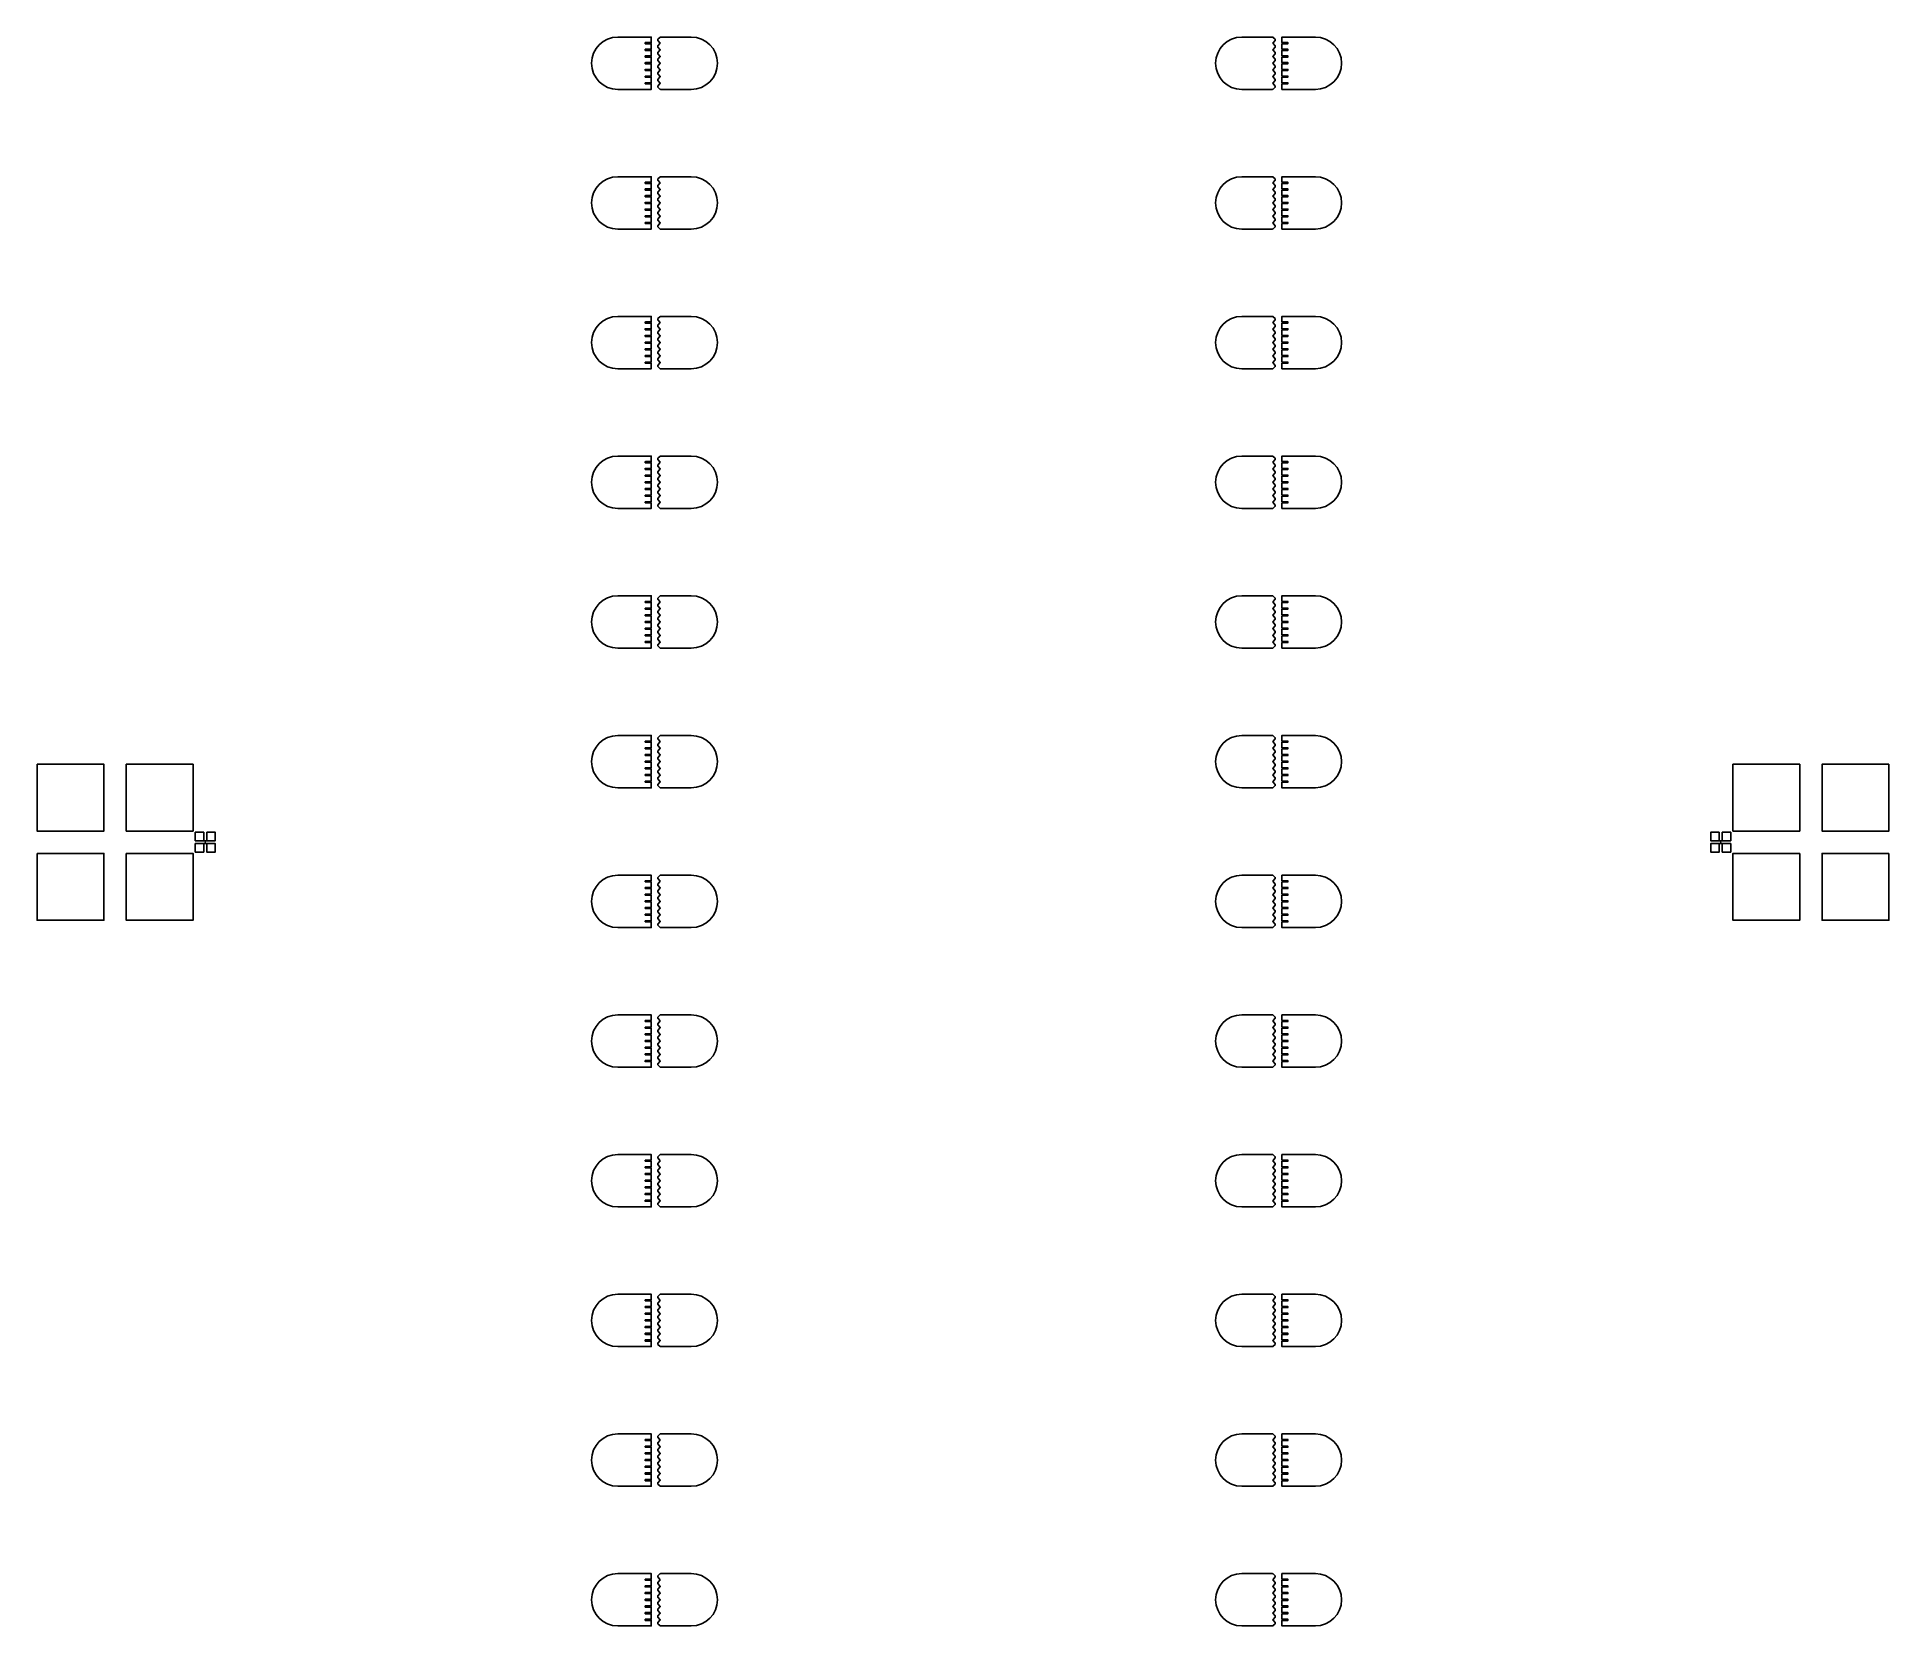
# Model space of a CAD drawing. Header units: millimetres. Extents: x -41.5 to 41.5, y -35.2 to 36.1.
import ezdxf

# ---------------------------------------------------------------- set-up
doc = ezdxf.new("R2010")
doc.units = ezdxf.units.MM

msp = doc.modelspace()

# ---------------------------------------------------------------- linework, layer by layer
for points in [[(-14.253, 35.833), (-14.113, 35.833), (-13.99, 35.833), (-13.99, 35.733), (-13.99, 35.683), (-13.99, 35.583), (-14.113, 35.583), (-14.253, 35.583, 0.414214), (-14.263, 35.573), (-14.263, 35.543, 0.414214), (-14.253, 35.533), (-14.113, 35.533), (-13.99, 35.533), (-13.99, 35.433), (-13.99, 35.383), (-13.99, 35.283), (-14.113, 35.283), (-14.253, 35.283, 0.414214), (-14.263, 35.273), (-14.263, 35.243, 0.414214), (-14.253, 35.233), (-14.113, 35.233), (-13.99, 35.233), (-13.99, 35.133), (-13.99, 35.083), (-13.99, 34.983), (-14.113, 34.983), (-14.253, 34.983, 0.414214), (-14.263, 34.973), (-14.263, 34.943, 0.414214), (-14.253, 34.933), (-14.113, 34.933), (-13.99, 34.933), (-13.99, 34.833), (-13.99, 34.783), (-13.99, 34.683), (-14.113, 34.683), (-14.253, 34.683, 0.414214), (-14.263, 34.673), (-14.263, 34.643, 0.414214), (-14.253, 34.633), (-14.113, 34.633), (-13.99, 34.633), (-13.99, 34.533), (-13.99, 34.483), (-13.99, 34.383), (-14.113, 34.383), (-14.253, 34.383, 0.414214), (-14.263, 34.373), (-14.263, 34.343, 0.414214), (-14.253, 34.333), (-14.113, 34.333), (-13.99, 34.333), (-13.99, 34.233), (-13.99, 34.183), (-13.99, 34.083), (-14.113, 34.083), (-14.253, 34.083, 0.414214), (-14.263, 34.073), (-14.263, 34.043, 0.414214), (-14.253, 34.033), (-14.113, 34.033), (-13.99, 34.033), (-13.99, 33.933), (-13.99, 33.883), (-13.99, 33.783), (-14.113, 33.783), (-14.253, 33.783), (-15.49, 33.783, -1), (-15.49, 36.133), (-14.253, 36.133), (-14.113, 36.133), (-13.99, 36.133), (-13.99, 36.033), (-13.99, 35.983), (-13.99, 35.883), (-14.113, 35.883), (-14.253, 35.883, 0.414214), (-14.263, 35.873), (-14.263, 35.843, 0.414214)], [(-13.586, 35.858), (-13.69, 35.733), (-13.69, 35.683), (-13.586, 35.558), (-13.69, 35.433), (-13.69, 35.383), (-13.586, 35.258), (-13.69, 35.133), (-13.69, 35.083), (-13.586, 34.958), (-13.69, 34.833), (-13.69, 34.783), (-13.586, 34.658), (-13.69, 34.533), (-13.69, 34.483), (-13.586, 34.358), (-13.69, 34.233), (-13.69, 34.183), (-13.586, 34.058), (-13.69, 33.933), (-13.69, 33.883), (-13.601, 33.797, 0.193635), (-13.566, 33.783), (-12.19, 33.783, 1), (-12.19, 36.133), (-13.566, 36.133, 0.193635), (-13.601, 36.119), (-13.69, 36.033), (-13.69, 35.983)], [(13.906, 35.858), (14.01, 35.733), (14.01, 35.683), (13.906, 35.558), (14.01, 35.433), (14.01, 35.383), (13.906, 35.258), (14.01, 35.133), (14.01, 35.083), (13.906, 34.958), (14.01, 34.833), (14.01, 34.783), (13.906, 34.658), (14.01, 34.533), (14.01, 34.483), (13.906, 34.358), (14.01, 34.233), (14.01, 34.183), (13.906, 34.058), (14.01, 33.933), (14.01, 33.883), (13.92, 33.797, -0.193635), (13.886, 33.783), (12.51, 33.783, -1), (12.51, 36.133), (13.886, 36.133, -0.193635), (13.92, 36.119), (14.01, 36.033), (14.01, 35.983)], [(14.572, 35.833), (14.432, 35.833), (14.31, 35.833), (14.31, 35.733), (14.31, 35.683), (14.31, 35.583), (14.432, 35.583), (14.572, 35.583, -0.414214), (14.582, 35.573), (14.582, 35.543, -0.414214), (14.572, 35.533), (14.432, 35.533), (14.31, 35.533), (14.31, 35.433), (14.31, 35.383), (14.31, 35.283), (14.432, 35.283), (14.572, 35.283, -0.414214), (14.582, 35.273), (14.582, 35.243, -0.414214), (14.572, 35.233), (14.432, 35.233), (14.31, 35.233), (14.31, 35.133), (14.31, 35.083), (14.31, 34.983), (14.432, 34.983), (14.572, 34.983, -0.414214), (14.582, 34.973), (14.582, 34.943, -0.414214), (14.572, 34.933), (14.432, 34.933), (14.31, 34.933), (14.31, 34.833), (14.31, 34.783), (14.31, 34.683), (14.432, 34.683), (14.572, 34.683, -0.414214), (14.582, 34.673), (14.582, 34.643, -0.414214), (14.572, 34.633), (14.432, 34.633), (14.31, 34.633), (14.31, 34.533), (14.31, 34.483), (14.31, 34.383), (14.432, 34.383), (14.572, 34.383, -0.414214), (14.582, 34.373), (14.582, 34.343, -0.414214), (14.572, 34.333), (14.432, 34.333), (14.31, 34.333), (14.31, 34.233), (14.31, 34.183), (14.31, 34.083), (14.432, 34.083), (14.572, 34.083, -0.414214), (14.582, 34.073), (14.582, 34.043, -0.414214), (14.572, 34.033), (14.432, 34.033), (14.31, 34.033), (14.31, 33.933), (14.31, 33.883), (14.31, 33.783), (14.432, 33.783), (14.572, 33.783), (15.81, 33.783, 1), (15.81, 36.133), (14.572, 36.133), (14.432, 36.133), (14.31, 36.133), (14.31, 36.033), (14.31, 35.983), (14.31, 35.883), (14.432, 35.883), (14.572, 35.883, -0.414214), (14.582, 35.873), (14.582, 35.843, -0.414214)], [(-14.253, 29.565), (-14.113, 29.565), (-13.99, 29.565), (-13.99, 29.465), (-13.99, 29.415), (-13.99, 29.315), (-14.113, 29.315), (-14.253, 29.315, 0.414214), (-14.263, 29.305), (-14.263, 29.275, 0.414214), (-14.253, 29.265), (-14.113, 29.265), (-13.99, 29.265), (-13.99, 29.165), (-13.99, 29.115), (-13.99, 29.015), (-14.113, 29.015), (-14.253, 29.015, 0.414214), (-14.263, 29.005), (-14.263, 28.975, 0.414214), (-14.253, 28.965), (-14.113, 28.965), (-13.99, 28.965), (-13.99, 28.865), (-13.99, 28.815), (-13.99, 28.715), (-14.113, 28.715), (-14.253, 28.715, 0.414214), (-14.263, 28.705), (-14.263, 28.675, 0.414214), (-14.253, 28.665), (-14.113, 28.665), (-13.99, 28.665), (-13.99, 28.565), (-13.99, 28.515), (-13.99, 28.415), (-14.113, 28.415), (-14.253, 28.415, 0.414214), (-14.263, 28.405), (-14.263, 28.375, 0.414214), (-14.253, 28.365), (-14.113, 28.365), (-13.99, 28.365), (-13.99, 28.265), (-13.99, 28.215), (-13.99, 28.115), (-14.113, 28.115), (-14.253, 28.115, 0.414214), (-14.263, 28.105), (-14.263, 28.075, 0.414214), (-14.253, 28.065), (-14.113, 28.065), (-13.99, 28.065), (-13.99, 27.965), (-13.99, 27.915), (-13.99, 27.815), (-14.113, 27.815), (-14.253, 27.815, 0.414214), (-14.263, 27.805), (-14.263, 27.775, 0.414214), (-14.253, 27.765), (-14.113, 27.765), (-13.99, 27.765), (-13.99, 27.665), (-13.99, 27.615), (-13.99, 27.515), (-14.113, 27.515), (-14.253, 27.515), (-15.49, 27.515, -1), (-15.49, 29.865), (-14.253, 29.865), (-14.113, 29.865), (-13.99, 29.865), (-13.99, 29.765), (-13.99, 29.715), (-13.99, 29.615), (-14.113, 29.615), (-14.253, 29.615, 0.414214), (-14.263, 29.605), (-14.263, 29.575, 0.414214)], [(-13.586, 29.589), (-13.69, 29.465), (-13.69, 29.415), (-13.586, 29.289), (-13.69, 29.165), (-13.69, 29.115), (-13.586, 28.989), (-13.69, 28.865), (-13.69, 28.815), (-13.586, 28.689), (-13.69, 28.565), (-13.69, 28.515), (-13.586, 28.389), (-13.69, 28.265), (-13.69, 28.215), (-13.586, 28.089), (-13.69, 27.965), (-13.69, 27.915), (-13.586, 27.789), (-13.69, 27.665), (-13.69, 27.615), (-13.601, 27.529, 0.193635), (-13.566, 27.515), (-12.19, 27.515, 1), (-12.19, 29.865), (-13.566, 29.865, 0.193635), (-13.601, 29.851), (-13.69, 29.765), (-13.69, 29.715)], [(13.906, 29.589), (14.01, 29.465), (14.01, 29.415), (13.906, 29.289), (14.01, 29.165), (14.01, 29.115), (13.906, 28.989), (14.01, 28.865), (14.01, 28.815), (13.906, 28.689), (14.01, 28.565), (14.01, 28.515), (13.906, 28.389), (14.01, 28.265), (14.01, 28.215), (13.906, 28.089), (14.01, 27.965), (14.01, 27.915), (13.906, 27.789), (14.01, 27.665), (14.01, 27.615), (13.92, 27.529, -0.193635), (13.886, 27.515), (12.51, 27.515, -1), (12.51, 29.865), (13.886, 29.865, -0.193635), (13.92, 29.851), (14.01, 29.765), (14.01, 29.715)], [(14.572, 29.565), (14.432, 29.565), (14.31, 29.565), (14.31, 29.465), (14.31, 29.415), (14.31, 29.315), (14.432, 29.315), (14.572, 29.315, -0.414214), (14.582, 29.305), (14.582, 29.275, -0.414214), (14.572, 29.265), (14.432, 29.265), (14.31, 29.265), (14.31, 29.165), (14.31, 29.115), (14.31, 29.015), (14.432, 29.015), (14.572, 29.015, -0.414214), (14.582, 29.005), (14.582, 28.975, -0.414214), (14.572, 28.965), (14.432, 28.965), (14.31, 28.965), (14.31, 28.865), (14.31, 28.815), (14.31, 28.715), (14.432, 28.715), (14.572, 28.715, -0.414214), (14.582, 28.705), (14.582, 28.675, -0.414214), (14.572, 28.665), (14.432, 28.665), (14.31, 28.665), (14.31, 28.565), (14.31, 28.515), (14.31, 28.415), (14.432, 28.415), (14.572, 28.415, -0.414214), (14.582, 28.405), (14.582, 28.375, -0.414214), (14.572, 28.365), (14.432, 28.365), (14.31, 28.365), (14.31, 28.265), (14.31, 28.215), (14.31, 28.115), (14.432, 28.115), (14.572, 28.115, -0.414214), (14.582, 28.105), (14.582, 28.075, -0.414214), (14.572, 28.065), (14.432, 28.065), (14.31, 28.065), (14.31, 27.965), (14.31, 27.915), (14.31, 27.815), (14.432, 27.815), (14.572, 27.815, -0.414214), (14.582, 27.805), (14.582, 27.775, -0.414214), (14.572, 27.765), (14.432, 27.765), (14.31, 27.765), (14.31, 27.665), (14.31, 27.615), (14.31, 27.515), (14.432, 27.515), (14.572, 27.515), (15.81, 27.515, 1), (15.81, 29.865), (14.572, 29.865), (14.432, 29.865), (14.31, 29.865), (14.31, 29.765), (14.31, 29.715), (14.31, 29.615), (14.432, 29.615), (14.572, 29.615, -0.414214), (14.582, 29.605), (14.582, 29.575, -0.414214)], [(-14.253, 23.296), (-14.113, 23.296), (-13.99, 23.296), (-13.99, 23.196), (-13.99, 23.146), (-13.99, 23.046), (-14.113, 23.046), (-14.253, 23.046, 0.414214), (-14.263, 23.036), (-14.263, 23.006, 0.414214), (-14.253, 22.996), (-14.113, 22.996), (-13.99, 22.996), (-13.99, 22.896), (-13.99, 22.846), (-13.99, 22.746), (-14.113, 22.746), (-14.253, 22.746, 0.414214), (-14.263, 22.736), (-14.263, 22.706, 0.414214), (-14.253, 22.696), (-14.113, 22.696), (-13.99, 22.696), (-13.99, 22.596), (-13.99, 22.546), (-13.99, 22.446), (-14.113, 22.446), (-14.253, 22.446, 0.414214), (-14.263, 22.436), (-14.263, 22.406, 0.414214), (-14.253, 22.396), (-14.113, 22.396), (-13.99, 22.396), (-13.99, 22.296), (-13.99, 22.246), (-13.99, 22.146), (-14.113, 22.146), (-14.253, 22.146, 0.414214), (-14.263, 22.136), (-14.263, 22.106, 0.414214), (-14.253, 22.096), (-14.113, 22.096), (-13.99, 22.096), (-13.99, 21.996), (-13.99, 21.946), (-13.99, 21.846), (-14.113, 21.846), (-14.253, 21.846, 0.414214), (-14.263, 21.836), (-14.263, 21.806, 0.414214), (-14.253, 21.796), (-14.113, 21.796), (-13.99, 21.796), (-13.99, 21.696), (-13.99, 21.646), (-13.99, 21.546), (-14.113, 21.546), (-14.253, 21.546, 0.414214), (-14.263, 21.536), (-14.263, 21.506, 0.414214), (-14.253, 21.496), (-14.113, 21.496), (-13.99, 21.496), (-13.99, 21.396), (-13.99, 21.346), (-13.99, 21.246), (-14.113, 21.246), (-14.253, 21.246), (-15.49, 21.246, -1), (-15.49, 23.596), (-14.253, 23.596), (-14.113, 23.596), (-13.99, 23.596), (-13.99, 23.496), (-13.99, 23.446), (-13.99, 23.346), (-14.113, 23.346), (-14.253, 23.346, 0.414214), (-14.263, 23.336), (-14.263, 23.306, 0.414214)], [(-13.586, 23.321), (-13.69, 23.196), (-13.69, 23.146), (-13.586, 23.021), (-13.69, 22.896), (-13.69, 22.846), (-13.586, 22.721), (-13.69, 22.596), (-13.69, 22.546), (-13.586, 22.421), (-13.69, 22.296), (-13.69, 22.246), (-13.586, 22.121), (-13.69, 21.996), (-13.69, 21.946), (-13.586, 21.821), (-13.69, 21.696), (-13.69, 21.646), (-13.586, 21.521), (-13.69, 21.396), (-13.69, 21.346), (-13.601, 21.26, 0.193635), (-13.566, 21.246), (-12.19, 21.246, 1), (-12.19, 23.596), (-13.566, 23.596, 0.193635), (-13.601, 23.582), (-13.69, 23.496), (-13.69, 23.446)], [(13.906, 23.321), (14.01, 23.196), (14.01, 23.146), (13.906, 23.021), (14.01, 22.896), (14.01, 22.846), (13.906, 22.721), (14.01, 22.596), (14.01, 22.546), (13.906, 22.421), (14.01, 22.296), (14.01, 22.246), (13.906, 22.121), (14.01, 21.996), (14.01, 21.946), (13.906, 21.821), (14.01, 21.696), (14.01, 21.646), (13.906, 21.521), (14.01, 21.396), (14.01, 21.346), (13.92, 21.26, -0.193635), (13.886, 21.246), (12.51, 21.246, -1), (12.51, 23.596), (13.886, 23.596, -0.193635), (13.92, 23.582), (14.01, 23.496), (14.01, 23.446)], [(14.572, 23.296), (14.432, 23.296), (14.31, 23.296), (14.31, 23.196), (14.31, 23.146), (14.31, 23.046), (14.432, 23.046), (14.572, 23.046, -0.414214), (14.582, 23.036), (14.582, 23.006, -0.414214), (14.572, 22.996), (14.432, 22.996), (14.31, 22.996), (14.31, 22.896), (14.31, 22.846), (14.31, 22.746), (14.432, 22.746), (14.572, 22.746, -0.414214), (14.582, 22.736), (14.582, 22.706, -0.414214), (14.572, 22.696), (14.432, 22.696), (14.31, 22.696), (14.31, 22.596), (14.31, 22.546), (14.31, 22.446), (14.432, 22.446), (14.572, 22.446, -0.414214), (14.582, 22.436), (14.582, 22.406, -0.414214), (14.572, 22.396), (14.432, 22.396), (14.31, 22.396), (14.31, 22.296), (14.31, 22.246), (14.31, 22.146), (14.432, 22.146), (14.572, 22.146, -0.414214), (14.582, 22.136), (14.582, 22.106, -0.414214), (14.572, 22.096), (14.432, 22.096), (14.31, 22.096), (14.31, 21.996), (14.31, 21.946), (14.31, 21.846), (14.432, 21.846), (14.572, 21.846, -0.414214), (14.582, 21.836), (14.582, 21.806, -0.414214), (14.572, 21.796), (14.432, 21.796), (14.31, 21.796), (14.31, 21.696), (14.31, 21.646), (14.31, 21.546), (14.432, 21.546), (14.572, 21.546, -0.414214), (14.582, 21.536), (14.582, 21.506, -0.414214), (14.572, 21.496), (14.432, 21.496), (14.31, 21.496), (14.31, 21.396), (14.31, 21.346), (14.31, 21.246), (14.432, 21.246), (14.572, 21.246), (15.81, 21.246, 1), (15.81, 23.596), (14.572, 23.596), (14.432, 23.596), (14.31, 23.596), (14.31, 23.496), (14.31, 23.446), (14.31, 23.346), (14.432, 23.346), (14.572, 23.346, -0.414214), (14.582, 23.336), (14.582, 23.306, -0.414214)], [(-14.253, 17.028), (-14.113, 17.028), (-13.99, 17.028), (-13.99, 16.928), (-13.99, 16.878), (-13.99, 16.778), (-14.113, 16.778), (-14.253, 16.778, 0.414214), (-14.263, 16.768), (-14.263, 16.738, 0.414214), (-14.253, 16.728), (-14.113, 16.728), (-13.99, 16.728), (-13.99, 16.628), (-13.99, 16.578), (-13.99, 16.478), (-14.113, 16.478), (-14.253, 16.478, 0.414214), (-14.263, 16.468), (-14.263, 16.438, 0.414214), (-14.253, 16.428), (-14.113, 16.428), (-13.99, 16.428), (-13.99, 16.328), (-13.99, 16.278), (-13.99, 16.178), (-14.113, 16.178), (-14.253, 16.178, 0.414214), (-14.263, 16.168), (-14.263, 16.138, 0.414214), (-14.253, 16.128), (-14.113, 16.128), (-13.99, 16.128), (-13.99, 16.028), (-13.99, 15.978), (-13.99, 15.878), (-14.113, 15.878), (-14.253, 15.878, 0.414214), (-14.263, 15.868), (-14.263, 15.838, 0.414214), (-14.253, 15.828), (-14.113, 15.828), (-13.99, 15.828), (-13.99, 15.728), (-13.99, 15.678), (-13.99, 15.578), (-14.113, 15.578), (-14.253, 15.578, 0.414214), (-14.263, 15.568), (-14.263, 15.538, 0.414214), (-14.253, 15.528), (-14.113, 15.528), (-13.99, 15.528), (-13.99, 15.428), (-13.99, 15.378), (-13.99, 15.278), (-14.113, 15.278), (-14.253, 15.278, 0.414214), (-14.263, 15.268), (-14.263, 15.238, 0.414214), (-14.253, 15.228), (-14.113, 15.228), (-13.99, 15.228), (-13.99, 15.128), (-13.99, 15.078), (-13.99, 14.978), (-14.113, 14.978), (-14.253, 14.978), (-15.49, 14.978, -1), (-15.49, 17.328), (-14.253, 17.328), (-14.113, 17.328), (-13.99, 17.328), (-13.99, 17.228), (-13.99, 17.178), (-13.99, 17.078), (-14.113, 17.078), (-14.253, 17.078, 0.414214), (-14.263, 17.068), (-14.263, 17.038, 0.414214)], [(-13.586, 17.053), (-13.69, 16.928), (-13.69, 16.878), (-13.586, 16.753), (-13.69, 16.628), (-13.69, 16.578), (-13.586, 16.453), (-13.69, 16.328), (-13.69, 16.278), (-13.586, 16.153), (-13.69, 16.028), (-13.69, 15.978), (-13.586, 15.853), (-13.69, 15.728), (-13.69, 15.678), (-13.586, 15.553), (-13.69, 15.428), (-13.69, 15.378), (-13.586, 15.253), (-13.69, 15.128), (-13.69, 15.078), (-13.601, 14.992, 0.193635), (-13.566, 14.978), (-12.19, 14.978, 1), (-12.19, 17.328), (-13.566, 17.328, 0.193635), (-13.601, 17.314), (-13.69, 17.228), (-13.69, 17.178)], [(13.906, 17.053), (14.01, 16.928), (14.01, 16.878), (13.906, 16.753), (14.01, 16.628), (14.01, 16.578), (13.906, 16.453), (14.01, 16.328), (14.01, 16.278), (13.906, 16.153), (14.01, 16.028), (14.01, 15.978), (13.906, 15.853), (14.01, 15.728), (14.01, 15.678), (13.906, 15.553), (14.01, 15.428), (14.01, 15.378), (13.906, 15.253), (14.01, 15.128), (14.01, 15.078), (13.92, 14.992, -0.193635), (13.886, 14.978), (12.51, 14.978, -1), (12.51, 17.328), (13.886, 17.328, -0.193635), (13.92, 17.314), (14.01, 17.228), (14.01, 17.178)], [(14.572, 17.028), (14.432, 17.028), (14.31, 17.028), (14.31, 16.928), (14.31, 16.878), (14.31, 16.778), (14.432, 16.778), (14.572, 16.778, -0.414214), (14.582, 16.768), (14.582, 16.738, -0.414214), (14.572, 16.728), (14.432, 16.728), (14.31, 16.728), (14.31, 16.628), (14.31, 16.578), (14.31, 16.478), (14.432, 16.478), (14.572, 16.478, -0.414214), (14.582, 16.468), (14.582, 16.438, -0.414214), (14.572, 16.428), (14.432, 16.428), (14.31, 16.428), (14.31, 16.328), (14.31, 16.278), (14.31, 16.178), (14.432, 16.178), (14.572, 16.178, -0.414214), (14.582, 16.168), (14.582, 16.138, -0.414214), (14.572, 16.128), (14.432, 16.128), (14.31, 16.128), (14.31, 16.028), (14.31, 15.978), (14.31, 15.878), (14.432, 15.878), (14.572, 15.878, -0.414214), (14.582, 15.868), (14.582, 15.838, -0.414214), (14.572, 15.828), (14.432, 15.828), (14.31, 15.828), (14.31, 15.728), (14.31, 15.678), (14.31, 15.578), (14.432, 15.578), (14.572, 15.578, -0.414214), (14.582, 15.568), (14.582, 15.538, -0.414214), (14.572, 15.528), (14.432, 15.528), (14.31, 15.528), (14.31, 15.428), (14.31, 15.378), (14.31, 15.278), (14.432, 15.278), (14.572, 15.278, -0.414214), (14.582, 15.268), (14.582, 15.238, -0.414214), (14.572, 15.228), (14.432, 15.228), (14.31, 15.228), (14.31, 15.128), (14.31, 15.078), (14.31, 14.978), (14.432, 14.978), (14.572, 14.978), (15.81, 14.978, 1), (15.81, 17.328), (14.572, 17.328), (14.432, 17.328), (14.31, 17.328), (14.31, 17.228), (14.31, 17.178), (14.31, 17.078), (14.432, 17.078), (14.572, 17.078, -0.414214), (14.582, 17.068), (14.582, 17.038, -0.414214)], [(-14.253, 10.759), (-14.113, 10.759), (-13.99, 10.759), (-13.99, 10.659), (-13.99, 10.609), (-13.99, 10.509), (-14.113, 10.509), (-14.253, 10.509, 0.414214), (-14.263, 10.499), (-14.263, 10.469, 0.414214), (-14.253, 10.459), (-14.113, 10.459), (-13.99, 10.459), (-13.99, 10.359), (-13.99, 10.309), (-13.99, 10.209), (-14.113, 10.209), (-14.253, 10.209, 0.414214), (-14.263, 10.199), (-14.263, 10.169, 0.414214), (-14.253, 10.159), (-14.113, 10.159), (-13.99, 10.159), (-13.99, 10.059), (-13.99, 10.009), (-13.99, 9.909), (-14.113, 9.909), (-14.253, 9.909, 0.414214), (-14.263, 9.899), (-14.263, 9.869, 0.414214), (-14.253, 9.859), (-14.113, 9.859), (-13.99, 9.859), (-13.99, 9.759), (-13.99, 9.709), (-13.99, 9.609), (-14.113, 9.609), (-14.253, 9.609, 0.414214), (-14.263, 9.599), (-14.263, 9.569, 0.414214), (-14.253, 9.559), (-14.113, 9.559), (-13.99, 9.559), (-13.99, 9.459), (-13.99, 9.409), (-13.99, 9.309), (-14.113, 9.309), (-14.253, 9.309, 0.414214), (-14.263, 9.299), (-14.263, 9.269, 0.414214), (-14.253, 9.259), (-14.113, 9.259), (-13.99, 9.259), (-13.99, 9.159), (-13.99, 9.109), (-13.99, 9.009), (-14.113, 9.009), (-14.253, 9.009, 0.414214), (-14.263, 8.999), (-14.263, 8.969, 0.414214), (-14.253, 8.959), (-14.113, 8.959), (-13.99, 8.959), (-13.99, 8.859), (-13.99, 8.809), (-13.99, 8.709), (-14.113, 8.709), (-14.253, 8.709), (-15.49, 8.709, -1), (-15.49, 11.059), (-14.253, 11.059), (-14.113, 11.059), (-13.99, 11.059), (-13.99, 10.959), (-13.99, 10.909), (-13.99, 10.809), (-14.113, 10.809), (-14.253, 10.809, 0.414214), (-14.263, 10.799), (-14.263, 10.769, 0.414214)], [(-13.586, 10.784), (-13.69, 10.659), (-13.69, 10.609), (-13.586, 10.484), (-13.69, 10.359), (-13.69, 10.309), (-13.586, 10.184), (-13.69, 10.059), (-13.69, 10.009), (-13.586, 9.884), (-13.69, 9.759), (-13.69, 9.709), (-13.586, 9.584), (-13.69, 9.459), (-13.69, 9.409), (-13.586, 9.284), (-13.69, 9.159), (-13.69, 9.109), (-13.586, 8.984), (-13.69, 8.859), (-13.69, 8.809), (-13.601, 8.723, 0.193635), (-13.566, 8.709), (-12.19, 8.709, 1), (-12.19, 11.059), (-13.566, 11.059, 0.193635), (-13.601, 11.045), (-13.69, 10.959), (-13.69, 10.909)], [(13.906, 10.784), (14.01, 10.659), (14.01, 10.609), (13.906, 10.484), (14.01, 10.359), (14.01, 10.309), (13.906, 10.184), (14.01, 10.059), (14.01, 10.009), (13.906, 9.884), (14.01, 9.759), (14.01, 9.709), (13.906, 9.584), (14.01, 9.459), (14.01, 9.409), (13.906, 9.284), (14.01, 9.159), (14.01, 9.109), (13.906, 8.984), (14.01, 8.859), (14.01, 8.809), (13.92, 8.723, -0.193635), (13.886, 8.709), (12.51, 8.709, -1), (12.51, 11.059), (13.886, 11.059, -0.193635), (13.92, 11.045), (14.01, 10.959), (14.01, 10.909)], [(14.572, 10.759), (14.432, 10.759), (14.31, 10.759), (14.31, 10.659), (14.31, 10.609), (14.31, 10.509), (14.432, 10.509), (14.572, 10.509, -0.414214), (14.582, 10.499), (14.582, 10.469, -0.414214), (14.572, 10.459), (14.432, 10.459), (14.31, 10.459), (14.31, 10.359), (14.31, 10.309), (14.31, 10.209), (14.432, 10.209), (14.572, 10.209, -0.414214), (14.582, 10.199), (14.582, 10.169, -0.414214), (14.572, 10.159), (14.432, 10.159), (14.31, 10.159), (14.31, 10.059), (14.31, 10.009), (14.31, 9.909), (14.432, 9.909), (14.572, 9.909, -0.414214), (14.582, 9.899), (14.582, 9.869, -0.414214), (14.572, 9.859), (14.432, 9.859), (14.31, 9.859), (14.31, 9.759), (14.31, 9.709), (14.31, 9.609), (14.432, 9.609), (14.572, 9.609, -0.414214), (14.582, 9.599), (14.582, 9.569, -0.414214), (14.572, 9.559), (14.432, 9.559), (14.31, 9.559), (14.31, 9.459), (14.31, 9.409), (14.31, 9.309), (14.432, 9.309), (14.572, 9.309, -0.414214), (14.582, 9.299), (14.582, 9.269, -0.414214), (14.572, 9.259), (14.432, 9.259), (14.31, 9.259), (14.31, 9.159), (14.31, 9.109), (14.31, 9.009), (14.432, 9.009), (14.572, 9.009, -0.414214), (14.582, 8.999), (14.582, 8.969, -0.414214), (14.572, 8.959), (14.432, 8.959), (14.31, 8.959), (14.31, 8.859), (14.31, 8.809), (14.31, 8.709), (14.432, 8.709), (14.572, 8.709), (15.81, 8.709, 1), (15.81, 11.059), (14.572, 11.059), (14.432, 11.059), (14.31, 11.059), (14.31, 10.959), (14.31, 10.909), (14.31, 10.809), (14.432, 10.809), (14.572, 10.809, -0.414214), (14.582, 10.799), (14.582, 10.769, -0.414214)], [(-14.253, 4.491), (-14.113, 4.491), (-13.99, 4.491), (-13.99, 4.391), (-13.99, 4.341), (-13.99, 4.241), (-14.113, 4.241), (-14.253, 4.241, 0.414214), (-14.263, 4.231), (-14.263, 4.201, 0.414214), (-14.253, 4.191), (-14.113, 4.191), (-13.99, 4.191), (-13.99, 4.091), (-13.99, 4.041), (-13.99, 3.941), (-14.113, 3.941), (-14.253, 3.941, 0.414214), (-14.263, 3.931), (-14.263, 3.901, 0.414214), (-14.253, 3.891), (-14.113, 3.891), (-13.99, 3.891), (-13.99, 3.791), (-13.99, 3.741), (-13.99, 3.641), (-14.113, 3.641), (-14.253, 3.641, 0.414214), (-14.263, 3.631), (-14.263, 3.601, 0.414214), (-14.253, 3.591), (-14.113, 3.591), (-13.99, 3.591), (-13.99, 3.491), (-13.99, 3.441), (-13.99, 3.341), (-14.113, 3.341), (-14.253, 3.341, 0.414214), (-14.263, 3.331), (-14.263, 3.301, 0.414214), (-14.253, 3.291), (-14.113, 3.291), (-13.99, 3.291), (-13.99, 3.191), (-13.99, 3.141), (-13.99, 3.041), (-14.113, 3.041), (-14.253, 3.041, 0.414214), (-14.263, 3.031), (-14.263, 3.001, 0.414214), (-14.253, 2.991), (-14.113, 2.991), (-13.99, 2.991), (-13.99, 2.891), (-13.99, 2.841), (-13.99, 2.741), (-14.113, 2.741), (-14.253, 2.741, 0.414214), (-14.263, 2.731), (-14.263, 2.701, 0.414214), (-14.253, 2.691), (-14.113, 2.691), (-13.99, 2.691), (-13.99, 2.591), (-13.99, 2.541), (-13.99, 2.441), (-14.113, 2.441), (-14.253, 2.441), (-15.49, 2.441, -1), (-15.49, 4.791), (-14.253, 4.791), (-14.113, 4.791), (-13.99, 4.791), (-13.99, 4.691), (-13.99, 4.641), (-13.99, 4.541), (-14.113, 4.541), (-14.253, 4.541, 0.414214), (-14.263, 4.531), (-14.263, 4.501, 0.414214)], [(-13.586, 4.516), (-13.69, 4.391), (-13.69, 4.341), (-13.586, 4.216), (-13.69, 4.091), (-13.69, 4.041), (-13.586, 3.916), (-13.69, 3.791), (-13.69, 3.741), (-13.586, 3.616), (-13.69, 3.491), (-13.69, 3.441), (-13.586, 3.316), (-13.69, 3.191), (-13.69, 3.141), (-13.586, 3.016), (-13.69, 2.891), (-13.69, 2.841), (-13.586, 2.716), (-13.69, 2.591), (-13.69, 2.541), (-13.601, 2.455, 0.193635), (-13.566, 2.441), (-12.19, 2.441, 1), (-12.19, 4.791), (-13.566, 4.791, 0.193635), (-13.601, 4.777), (-13.69, 4.691), (-13.69, 4.641)], [(13.906, 4.516), (14.01, 4.391), (14.01, 4.341), (13.906, 4.216), (14.01, 4.091), (14.01, 4.041), (13.906, 3.916), (14.01, 3.791), (14.01, 3.741), (13.906, 3.616), (14.01, 3.491), (14.01, 3.441), (13.906, 3.316), (14.01, 3.191), (14.01, 3.141), (13.906, 3.016), (14.01, 2.891), (14.01, 2.841), (13.906, 2.716), (14.01, 2.591), (14.01, 2.541), (13.92, 2.455, -0.193635), (13.886, 2.441), (12.51, 2.441, -1), (12.51, 4.791), (13.886, 4.791, -0.193635), (13.92, 4.777), (14.01, 4.691), (14.01, 4.641)], [(14.572, 4.491), (14.432, 4.491), (14.31, 4.491), (14.31, 4.391), (14.31, 4.341), (14.31, 4.241), (14.432, 4.241), (14.572, 4.241, -0.414214), (14.582, 4.231), (14.582, 4.201, -0.414214), (14.572, 4.191), (14.432, 4.191), (14.31, 4.191), (14.31, 4.091), (14.31, 4.041), (14.31, 3.941), (14.432, 3.941), (14.572, 3.941, -0.414214), (14.582, 3.931), (14.582, 3.901, -0.414214), (14.572, 3.891), (14.432, 3.891), (14.31, 3.891), (14.31, 3.791), (14.31, 3.741), (14.31, 3.641), (14.432, 3.641), (14.572, 3.641, -0.414214), (14.582, 3.631), (14.582, 3.601, -0.414214), (14.572, 3.591), (14.432, 3.591), (14.31, 3.591), (14.31, 3.491), (14.31, 3.441), (14.31, 3.341), (14.432, 3.341), (14.572, 3.341, -0.414214), (14.582, 3.331), (14.582, 3.301, -0.414214), (14.572, 3.291), (14.432, 3.291), (14.31, 3.291), (14.31, 3.191), (14.31, 3.141), (14.31, 3.041), (14.432, 3.041), (14.572, 3.041, -0.414214), (14.582, 3.031), (14.582, 3.001, -0.414214), (14.572, 2.991), (14.432, 2.991), (14.31, 2.991), (14.31, 2.891), (14.31, 2.841), (14.31, 2.741), (14.432, 2.741), (14.572, 2.741, -0.414214), (14.582, 2.731), (14.582, 2.701, -0.414214), (14.572, 2.691), (14.432, 2.691), (14.31, 2.691), (14.31, 2.591), (14.31, 2.541), (14.31, 2.441), (14.432, 2.441), (14.572, 2.441), (15.81, 2.441, 1), (15.81, 4.791), (14.572, 4.791), (14.432, 4.791), (14.31, 4.791), (14.31, 4.691), (14.31, 4.641), (14.31, 4.541), (14.432, 4.541), (14.572, 4.541, -0.414214), (14.582, 4.531), (14.582, 4.501, -0.414214)], [(-14.253, -1.778), (-14.113, -1.778), (-13.99, -1.778), (-13.99, -1.878), (-13.99, -1.928), (-13.99, -2.028), (-14.113, -2.028), (-14.253, -2.028, 0.414214), (-14.263, -2.038), (-14.263, -2.068, 0.414214), (-14.253, -2.078), (-14.113, -2.078), (-13.99, -2.078), (-13.99, -2.178), (-13.99, -2.228), (-13.99, -2.328), (-14.113, -2.328), (-14.253, -2.328, 0.414214), (-14.263, -2.338), (-14.263, -2.368, 0.414214), (-14.253, -2.378), (-14.113, -2.378), (-13.99, -2.378), (-13.99, -2.478), (-13.99, -2.528), (-13.99, -2.628), (-14.113, -2.628), (-14.253, -2.628, 0.414214), (-14.263, -2.638), (-14.263, -2.668, 0.414214), (-14.253, -2.678), (-14.113, -2.678), (-13.99, -2.678), (-13.99, -2.778), (-13.99, -2.828), (-13.99, -2.928), (-14.113, -2.928), (-14.253, -2.928, 0.414214), (-14.263, -2.938), (-14.263, -2.968, 0.414214), (-14.253, -2.978), (-14.113, -2.978), (-13.99, -2.978), (-13.99, -3.078), (-13.99, -3.128), (-13.99, -3.228), (-14.113, -3.228), (-14.253, -3.228, 0.414214), (-14.263, -3.238), (-14.263, -3.268, 0.414214), (-14.253, -3.278), (-14.113, -3.278), (-13.99, -3.278), (-13.99, -3.378), (-13.99, -3.428), (-13.99, -3.528), (-14.113, -3.528), (-14.253, -3.528, 0.414214), (-14.263, -3.538), (-14.263, -3.568, 0.414214), (-14.253, -3.578), (-14.113, -3.578), (-13.99, -3.578), (-13.99, -3.678), (-13.99, -3.728), (-13.99, -3.828), (-14.113, -3.828), (-14.253, -3.828), (-15.49, -3.828, -1), (-15.49, -1.478), (-14.253, -1.478), (-14.113, -1.478), (-13.99, -1.478), (-13.99, -1.578), (-13.99, -1.628), (-13.99, -1.728), (-14.113, -1.728), (-14.253, -1.728, 0.414214), (-14.263, -1.738), (-14.263, -1.768, 0.414214)], [(-13.586, -1.753), (-13.69, -1.878), (-13.69, -1.928), (-13.586, -2.053), (-13.69, -2.178), (-13.69, -2.228), (-13.586, -2.353), (-13.69, -2.478), (-13.69, -2.528), (-13.586, -2.653), (-13.69, -2.778), (-13.69, -2.828), (-13.586, -2.953), (-13.69, -3.078), (-13.69, -3.128), (-13.586, -3.253), (-13.69, -3.378), (-13.69, -3.428), (-13.586, -3.553), (-13.69, -3.678), (-13.69, -3.728), (-13.601, -3.814, 0.193635), (-13.566, -3.828), (-12.19, -3.828, 1), (-12.19, -1.478), (-13.566, -1.478, 0.193635), (-13.601, -1.491), (-13.69, -1.578), (-13.69, -1.628)], [(13.906, -1.753), (14.01, -1.878), (14.01, -1.928), (13.906, -2.053), (14.01, -2.178), (14.01, -2.228), (13.906, -2.353), (14.01, -2.478), (14.01, -2.528), (13.906, -2.653), (14.01, -2.778), (14.01, -2.828), (13.906, -2.953), (14.01, -3.078), (14.01, -3.128), (13.906, -3.253), (14.01, -3.378), (14.01, -3.428), (13.906, -3.553), (14.01, -3.678), (14.01, -3.728), (13.92, -3.814, -0.193635), (13.886, -3.828), (12.51, -3.828, -1), (12.51, -1.478), (13.886, -1.478, -0.193635), (13.92, -1.491), (14.01, -1.578), (14.01, -1.628)], [(14.572, -1.778), (14.432, -1.778), (14.31, -1.778), (14.31, -1.878), (14.31, -1.928), (14.31, -2.028), (14.432, -2.028), (14.572, -2.028, -0.414214), (14.582, -2.038), (14.582, -2.068, -0.414214), (14.572, -2.078), (14.432, -2.078), (14.31, -2.078), (14.31, -2.178), (14.31, -2.228), (14.31, -2.328), (14.432, -2.328), (14.572, -2.328, -0.414214), (14.582, -2.338), (14.582, -2.368, -0.414214), (14.572, -2.378), (14.432, -2.378), (14.31, -2.378), (14.31, -2.478), (14.31, -2.528), (14.31, -2.628), (14.432, -2.628), (14.572, -2.628, -0.414214), (14.582, -2.638), (14.582, -2.668, -0.414214), (14.572, -2.678), (14.432, -2.678), (14.31, -2.678), (14.31, -2.778), (14.31, -2.828), (14.31, -2.928), (14.432, -2.928), (14.572, -2.928, -0.414214), (14.582, -2.938), (14.582, -2.968, -0.414214), (14.572, -2.978), (14.432, -2.978), (14.31, -2.978), (14.31, -3.078), (14.31, -3.128), (14.31, -3.228), (14.432, -3.228), (14.572, -3.228, -0.414214), (14.582, -3.238), (14.582, -3.268, -0.414214), (14.572, -3.278), (14.432, -3.278), (14.31, -3.278), (14.31, -3.378), (14.31, -3.428), (14.31, -3.528), (14.432, -3.528), (14.572, -3.528, -0.414214), (14.582, -3.538), (14.582, -3.568, -0.414214), (14.572, -3.578), (14.432, -3.578), (14.31, -3.578), (14.31, -3.678), (14.31, -3.728), (14.31, -3.828), (14.432, -3.828), (14.572, -3.828), (15.81, -3.828, 1), (15.81, -1.478), (14.572, -1.478), (14.432, -1.478), (14.31, -1.478), (14.31, -1.578), (14.31, -1.628), (14.31, -1.728), (14.432, -1.728), (14.572, -1.728, -0.414214), (14.582, -1.738), (14.582, -1.768, -0.414214)], [(-14.253, -8.046), (-14.113, -8.046), (-13.99, -8.046), (-13.99, -8.146), (-13.99, -8.196), (-13.99, -8.296), (-14.113, -8.296), (-14.253, -8.296, 0.414214), (-14.263, -8.306), (-14.263, -8.336, 0.414214), (-14.253, -8.346), (-14.113, -8.346), (-13.99, -8.346), (-13.99, -8.446), (-13.99, -8.496), (-13.99, -8.596), (-14.113, -8.596), (-14.253, -8.596, 0.414214), (-14.263, -8.606), (-14.263, -8.636, 0.414214), (-14.253, -8.646), (-14.113, -8.646), (-13.99, -8.646), (-13.99, -8.746), (-13.99, -8.796), (-13.99, -8.896), (-14.113, -8.896), (-14.253, -8.896, 0.414214), (-14.263, -8.906), (-14.263, -8.936, 0.414214), (-14.253, -8.946), (-14.113, -8.946), (-13.99, -8.946), (-13.99, -9.046), (-13.99, -9.096), (-13.99, -9.196), (-14.113, -9.196), (-14.253, -9.196, 0.414214), (-14.263, -9.206), (-14.263, -9.236, 0.414214), (-14.253, -9.246), (-14.113, -9.246), (-13.99, -9.246), (-13.99, -9.346), (-13.99, -9.396), (-13.99, -9.496), (-14.113, -9.496), (-14.253, -9.496, 0.414214), (-14.263, -9.506), (-14.263, -9.536, 0.414214), (-14.253, -9.546), (-14.113, -9.546), (-13.99, -9.546), (-13.99, -9.646), (-13.99, -9.696), (-13.99, -9.796), (-14.113, -9.796), (-14.253, -9.796, 0.414214), (-14.263, -9.806), (-14.263, -9.836, 0.414214), (-14.253, -9.846), (-14.113, -9.846), (-13.99, -9.846), (-13.99, -9.946), (-13.99, -9.996), (-13.99, -10.096), (-14.113, -10.096), (-14.253, -10.096), (-15.49, -10.096, -1), (-15.49, -7.746), (-14.253, -7.746), (-14.113, -7.746), (-13.99, -7.746), (-13.99, -7.846), (-13.99, -7.896), (-13.99, -7.996), (-14.113, -7.996), (-14.253, -7.996, 0.414214), (-14.263, -8.006), (-14.263, -8.036, 0.414214)], [(-13.586, -8.021), (-13.69, -8.146), (-13.69, -8.196), (-13.586, -8.321), (-13.69, -8.446), (-13.69, -8.496), (-13.586, -8.621), (-13.69, -8.746), (-13.69, -8.796), (-13.586, -8.921), (-13.69, -9.046), (-13.69, -9.096), (-13.586, -9.221), (-13.69, -9.346), (-13.69, -9.396), (-13.586, -9.521), (-13.69, -9.646), (-13.69, -9.696), (-13.586, -9.821), (-13.69, -9.946), (-13.69, -9.996), (-13.601, -10.082, 0.193635), (-13.566, -10.096), (-12.19, -10.096, 1), (-12.19, -7.746), (-13.566, -7.746, 0.193635), (-13.601, -7.76), (-13.69, -7.846), (-13.69, -7.896)], [(13.906, -8.021), (14.01, -8.146), (14.01, -8.196), (13.906, -8.321), (14.01, -8.446), (14.01, -8.496), (13.906, -8.621), (14.01, -8.746), (14.01, -8.796), (13.906, -8.921), (14.01, -9.046), (14.01, -9.096), (13.906, -9.221), (14.01, -9.346), (14.01, -9.396), (13.906, -9.521), (14.01, -9.646), (14.01, -9.696), (13.906, -9.821), (14.01, -9.946), (14.01, -9.996), (13.92, -10.082, -0.193635), (13.886, -10.096), (12.51, -10.096, -1), (12.51, -7.746), (13.886, -7.746, -0.193635), (13.92, -7.76), (14.01, -7.846), (14.01, -7.896)], [(14.572, -8.046), (14.432, -8.046), (14.31, -8.046), (14.31, -8.146), (14.31, -8.196), (14.31, -8.296), (14.432, -8.296), (14.572, -8.296, -0.414214), (14.582, -8.306), (14.582, -8.336, -0.414214), (14.572, -8.346), (14.432, -8.346), (14.31, -8.346), (14.31, -8.446), (14.31, -8.496), (14.31, -8.596), (14.432, -8.596), (14.572, -8.596, -0.414214), (14.582, -8.606), (14.582, -8.636, -0.414214), (14.572, -8.646), (14.432, -8.646), (14.31, -8.646), (14.31, -8.746), (14.31, -8.796), (14.31, -8.896), (14.432, -8.896), (14.572, -8.896, -0.414214), (14.582, -8.906), (14.582, -8.936, -0.414214), (14.572, -8.946), (14.432, -8.946), (14.31, -8.946), (14.31, -9.046), (14.31, -9.096), (14.31, -9.196), (14.432, -9.196), (14.572, -9.196, -0.414214), (14.582, -9.206), (14.582, -9.236, -0.414214), (14.572, -9.246), (14.432, -9.246), (14.31, -9.246), (14.31, -9.346), (14.31, -9.396), (14.31, -9.496), (14.432, -9.496), (14.572, -9.496, -0.414214), (14.582, -9.506), (14.582, -9.536, -0.414214), (14.572, -9.546), (14.432, -9.546), (14.31, -9.546), (14.31, -9.646), (14.31, -9.696), (14.31, -9.796), (14.432, -9.796), (14.572, -9.796, -0.414214), (14.582, -9.806), (14.582, -9.836, -0.414214), (14.572, -9.846), (14.432, -9.846), (14.31, -9.846), (14.31, -9.946), (14.31, -9.996), (14.31, -10.096), (14.432, -10.096), (14.572, -10.096), (15.81, -10.096, 1), (15.81, -7.746), (14.572, -7.746), (14.432, -7.746), (14.31, -7.746), (14.31, -7.846), (14.31, -7.896), (14.31, -7.996), (14.432, -7.996), (14.572, -7.996, -0.414214), (14.582, -8.006), (14.582, -8.036, -0.414214)], [(-14.253, -14.314), (-14.113, -14.314), (-13.99, -14.314), (-13.99, -14.414), (-13.99, -14.464), (-13.99, -14.564), (-14.113, -14.564), (-14.253, -14.564, 0.414214), (-14.263, -14.574), (-14.263, -14.604, 0.414214), (-14.253, -14.614), (-14.113, -14.614), (-13.99, -14.614), (-13.99, -14.714), (-13.99, -14.764), (-13.99, -14.864), (-14.113, -14.864), (-14.253, -14.864, 0.414214), (-14.263, -14.874), (-14.263, -14.904, 0.414214), (-14.253, -14.914), (-14.113, -14.914), (-13.99, -14.914), (-13.99, -15.014), (-13.99, -15.064), (-13.99, -15.164), (-14.113, -15.164), (-14.253, -15.164, 0.414214), (-14.263, -15.174), (-14.263, -15.204, 0.414214), (-14.253, -15.214), (-14.113, -15.214), (-13.99, -15.214), (-13.99, -15.314), (-13.99, -15.364), (-13.99, -15.464), (-14.113, -15.464), (-14.253, -15.464, 0.414214), (-14.263, -15.474), (-14.263, -15.504, 0.414214), (-14.253, -15.514), (-14.113, -15.514), (-13.99, -15.514), (-13.99, -15.614), (-13.99, -15.664), (-13.99, -15.764), (-14.113, -15.764), (-14.253, -15.764, 0.414214), (-14.263, -15.774), (-14.263, -15.804, 0.414214), (-14.253, -15.814), (-14.113, -15.814), (-13.99, -15.814), (-13.99, -15.914), (-13.99, -15.964), (-13.99, -16.064), (-14.113, -16.064), (-14.253, -16.064, 0.414214), (-14.263, -16.074), (-14.263, -16.104, 0.414214), (-14.253, -16.114), (-14.113, -16.114), (-13.99, -16.114), (-13.99, -16.214), (-13.99, -16.264), (-13.99, -16.364), (-14.113, -16.364), (-14.253, -16.364), (-15.49, -16.364, -1), (-15.49, -14.014), (-14.253, -14.014), (-14.113, -14.014), (-13.99, -14.014), (-13.99, -14.114), (-13.99, -14.164), (-13.99, -14.264), (-14.113, -14.264), (-14.253, -14.264, 0.414214), (-14.263, -14.274), (-14.263, -14.304, 0.414214)], [(-13.586, -14.29), (-13.69, -14.414), (-13.69, -14.464), (-13.586, -14.59), (-13.69, -14.714), (-13.69, -14.764), (-13.586, -14.89), (-13.69, -15.014), (-13.69, -15.064), (-13.586, -15.19), (-13.69, -15.314), (-13.69, -15.364), (-13.586, -15.49), (-13.69, -15.614), (-13.69, -15.664), (-13.586, -15.79), (-13.69, -15.914), (-13.69, -15.964), (-13.586, -16.09), (-13.69, -16.214), (-13.69, -16.264), (-13.601, -16.35, 0.193635), (-13.566, -16.364), (-12.19, -16.364, 1), (-12.19, -14.014), (-13.566, -14.014, 0.193635), (-13.601, -14.028), (-13.69, -14.114), (-13.69, -14.164)], [(13.906, -14.29), (14.01, -14.414), (14.01, -14.464), (13.906, -14.59), (14.01, -14.714), (14.01, -14.764), (13.906, -14.89), (14.01, -15.014), (14.01, -15.064), (13.906, -15.19), (14.01, -15.314), (14.01, -15.364), (13.906, -15.49), (14.01, -15.614), (14.01, -15.664), (13.906, -15.79), (14.01, -15.914), (14.01, -15.964), (13.906, -16.09), (14.01, -16.214), (14.01, -16.264), (13.92, -16.35, -0.193635), (13.886, -16.364), (12.51, -16.364, -1), (12.51, -14.014), (13.886, -14.014, -0.193635), (13.92, -14.028), (14.01, -14.114), (14.01, -14.164)], [(14.572, -14.314), (14.432, -14.314), (14.31, -14.314), (14.31, -14.414), (14.31, -14.464), (14.31, -14.564), (14.432, -14.564), (14.572, -14.564, -0.414214), (14.582, -14.574), (14.582, -14.604, -0.414214), (14.572, -14.614), (14.432, -14.614), (14.31, -14.614), (14.31, -14.714), (14.31, -14.764), (14.31, -14.864), (14.432, -14.864), (14.572, -14.864, -0.414214), (14.582, -14.874), (14.582, -14.904, -0.414214), (14.572, -14.914), (14.432, -14.914), (14.31, -14.914), (14.31, -15.014), (14.31, -15.064), (14.31, -15.164), (14.432, -15.164), (14.572, -15.164, -0.414214), (14.582, -15.174), (14.582, -15.204, -0.414214), (14.572, -15.214), (14.432, -15.214), (14.31, -15.214), (14.31, -15.314), (14.31, -15.364), (14.31, -15.464), (14.432, -15.464), (14.572, -15.464, -0.414214), (14.582, -15.474), (14.582, -15.504, -0.414214), (14.572, -15.514), (14.432, -15.514), (14.31, -15.514), (14.31, -15.614), (14.31, -15.664), (14.31, -15.764), (14.432, -15.764), (14.572, -15.764, -0.414214), (14.582, -15.774), (14.582, -15.804, -0.414214), (14.572, -15.814), (14.432, -15.814), (14.31, -15.814), (14.31, -15.914), (14.31, -15.964), (14.31, -16.064), (14.432, -16.064), (14.572, -16.064, -0.414214), (14.582, -16.074), (14.582, -16.104, -0.414214), (14.572, -16.114), (14.432, -16.114), (14.31, -16.114), (14.31, -16.214), (14.31, -16.264), (14.31, -16.364), (14.432, -16.364), (14.572, -16.364), (15.81, -16.364, 1), (15.81, -14.014), (14.572, -14.014), (14.432, -14.014), (14.31, -14.014), (14.31, -14.114), (14.31, -14.164), (14.31, -14.264), (14.432, -14.264), (14.572, -14.264, -0.414214), (14.582, -14.274), (14.582, -14.304, -0.414214)], [(-14.253, -20.583), (-14.113, -20.583), (-13.99, -20.583), (-13.99, -20.683), (-13.99, -20.733), (-13.99, -20.833), (-14.113, -20.833), (-14.253, -20.833, 0.414214), (-14.263, -20.843), (-14.263, -20.873, 0.414214), (-14.253, -20.883), (-14.113, -20.883), (-13.99, -20.883), (-13.99, -20.983), (-13.99, -21.033), (-13.99, -21.133), (-14.113, -21.133), (-14.253, -21.133, 0.414214), (-14.263, -21.143), (-14.263, -21.173, 0.414214), (-14.253, -21.183), (-14.113, -21.183), (-13.99, -21.183), (-13.99, -21.283), (-13.99, -21.333), (-13.99, -21.433), (-14.113, -21.433), (-14.253, -21.433, 0.414214), (-14.263, -21.443), (-14.263, -21.473, 0.414214), (-14.253, -21.483), (-14.113, -21.483), (-13.99, -21.483), (-13.99, -21.583), (-13.99, -21.633), (-13.99, -21.733), (-14.113, -21.733), (-14.253, -21.733, 0.414214), (-14.263, -21.743), (-14.263, -21.773, 0.414214), (-14.253, -21.783), (-14.113, -21.783), (-13.99, -21.783), (-13.99, -21.883), (-13.99, -21.933), (-13.99, -22.033), (-14.113, -22.033), (-14.253, -22.033, 0.414214), (-14.263, -22.043), (-14.263, -22.073, 0.414214), (-14.253, -22.083), (-14.113, -22.083), (-13.99, -22.083), (-13.99, -22.183), (-13.99, -22.233), (-13.99, -22.333), (-14.113, -22.333), (-14.253, -22.333, 0.414214), (-14.263, -22.343), (-14.263, -22.373, 0.414214), (-14.253, -22.383), (-14.113, -22.383), (-13.99, -22.383), (-13.99, -22.483), (-13.99, -22.533), (-13.99, -22.633), (-14.113, -22.633), (-14.253, -22.633), (-15.49, -22.633, -1), (-15.49, -20.283), (-14.253, -20.283), (-14.113, -20.283), (-13.99, -20.283), (-13.99, -20.383), (-13.99, -20.433), (-13.99, -20.533), (-14.113, -20.533), (-14.253, -20.533, 0.414214), (-14.263, -20.543), (-14.263, -20.573, 0.414214)], [(-13.586, -20.558), (-13.69, -20.683), (-13.69, -20.733), (-13.586, -20.858), (-13.69, -20.983), (-13.69, -21.033), (-13.586, -21.158), (-13.69, -21.283), (-13.69, -21.333), (-13.586, -21.458), (-13.69, -21.583), (-13.69, -21.633), (-13.586, -21.758), (-13.69, -21.883), (-13.69, -21.933), (-13.586, -22.058), (-13.69, -22.183), (-13.69, -22.233), (-13.586, -22.358), (-13.69, -22.483), (-13.69, -22.533), (-13.601, -22.619, 0.193635), (-13.566, -22.633), (-12.19, -22.633, 1), (-12.19, -20.283), (-13.566, -20.283, 0.193635), (-13.601, -20.297), (-13.69, -20.383), (-13.69, -20.433)], [(13.906, -20.558), (14.01, -20.683), (14.01, -20.733), (13.906, -20.858), (14.01, -20.983), (14.01, -21.033), (13.906, -21.158), (14.01, -21.283), (14.01, -21.333), (13.906, -21.458), (14.01, -21.583), (14.01, -21.633), (13.906, -21.758), (14.01, -21.883), (14.01, -21.933), (13.906, -22.058), (14.01, -22.183), (14.01, -22.233), (13.906, -22.358), (14.01, -22.483), (14.01, -22.533), (13.92, -22.619, -0.193635), (13.886, -22.633), (12.51, -22.633, -1), (12.51, -20.283), (13.886, -20.283, -0.193635), (13.92, -20.297), (14.01, -20.383), (14.01, -20.433)], [(14.572, -20.583), (14.432, -20.583), (14.31, -20.583), (14.31, -20.683), (14.31, -20.733), (14.31, -20.833), (14.432, -20.833), (14.572, -20.833, -0.414214), (14.582, -20.843), (14.582, -20.873, -0.414214), (14.572, -20.883), (14.432, -20.883), (14.31, -20.883), (14.31, -20.983), (14.31, -21.033), (14.31, -21.133), (14.432, -21.133), (14.572, -21.133, -0.414214), (14.582, -21.143), (14.582, -21.173, -0.414214), (14.572, -21.183), (14.432, -21.183), (14.31, -21.183), (14.31, -21.283), (14.31, -21.333), (14.31, -21.433), (14.432, -21.433), (14.572, -21.433, -0.414214), (14.582, -21.443), (14.582, -21.473, -0.414214), (14.572, -21.483), (14.432, -21.483), (14.31, -21.483), (14.31, -21.583), (14.31, -21.633), (14.31, -21.733), (14.432, -21.733), (14.572, -21.733, -0.414214), (14.582, -21.743), (14.582, -21.773, -0.414214), (14.572, -21.783), (14.432, -21.783), (14.31, -21.783), (14.31, -21.883), (14.31, -21.933), (14.31, -22.033), (14.432, -22.033), (14.572, -22.033, -0.414214), (14.582, -22.043), (14.582, -22.073, -0.414214), (14.572, -22.083), (14.432, -22.083), (14.31, -22.083), (14.31, -22.183), (14.31, -22.233), (14.31, -22.333), (14.432, -22.333), (14.572, -22.333, -0.414214), (14.582, -22.343), (14.582, -22.373, -0.414214), (14.572, -22.383), (14.432, -22.383), (14.31, -22.383), (14.31, -22.483), (14.31, -22.533), (14.31, -22.633), (14.432, -22.633), (14.572, -22.633), (15.81, -22.633, 1), (15.81, -20.283), (14.572, -20.283), (14.432, -20.283), (14.31, -20.283), (14.31, -20.383), (14.31, -20.433), (14.31, -20.533), (14.432, -20.533), (14.572, -20.533, -0.414214), (14.582, -20.543), (14.582, -20.573, -0.414214)], [(-14.253, -26.851), (-14.113, -26.851), (-13.99, -26.851), (-13.99, -26.951), (-13.99, -27.001), (-13.99, -27.101), (-14.113, -27.101), (-14.253, -27.101, 0.414214), (-14.263, -27.111), (-14.263, -27.141, 0.414214), (-14.253, -27.151), (-14.113, -27.151), (-13.99, -27.151), (-13.99, -27.251), (-13.99, -27.301), (-13.99, -27.401), (-14.113, -27.401), (-14.253, -27.401, 0.414214), (-14.263, -27.411), (-14.263, -27.441, 0.414214), (-14.253, -27.451), (-14.113, -27.451), (-13.99, -27.451), (-13.99, -27.551), (-13.99, -27.601), (-13.99, -27.701), (-14.113, -27.701), (-14.253, -27.701, 0.414214), (-14.263, -27.711), (-14.263, -27.741, 0.414214), (-14.253, -27.751), (-14.113, -27.751), (-13.99, -27.751), (-13.99, -27.851), (-13.99, -27.901), (-13.99, -28.001), (-14.113, -28.001), (-14.253, -28.001, 0.414214), (-14.263, -28.011), (-14.263, -28.041, 0.414214), (-14.253, -28.051), (-14.113, -28.051), (-13.99, -28.051), (-13.99, -28.151), (-13.99, -28.201), (-13.99, -28.301), (-14.113, -28.301), (-14.253, -28.301, 0.414214), (-14.263, -28.311), (-14.263, -28.341, 0.414214), (-14.253, -28.351), (-14.113, -28.351), (-13.99, -28.351), (-13.99, -28.451), (-13.99, -28.501), (-13.99, -28.601), (-14.113, -28.601), (-14.253, -28.601, 0.414214), (-14.263, -28.611), (-14.263, -28.641, 0.414214), (-14.253, -28.651), (-14.113, -28.651), (-13.99, -28.651), (-13.99, -28.751), (-13.99, -28.801), (-13.99, -28.901), (-14.113, -28.901), (-14.253, -28.901), (-15.49, -28.901, -1), (-15.49, -26.551), (-14.253, -26.551), (-14.113, -26.551), (-13.99, -26.551), (-13.99, -26.651), (-13.99, -26.701), (-13.99, -26.801), (-14.113, -26.801), (-14.253, -26.801, 0.414214), (-14.263, -26.811), (-14.263, -26.841, 0.414214)], [(-13.586, -26.826), (-13.69, -26.951), (-13.69, -27.001), (-13.586, -27.126), (-13.69, -27.251), (-13.69, -27.301), (-13.586, -27.426), (-13.69, -27.551), (-13.69, -27.601), (-13.586, -27.726), (-13.69, -27.851), (-13.69, -27.901), (-13.586, -28.026), (-13.69, -28.151), (-13.69, -28.201), (-13.586, -28.326), (-13.69, -28.451), (-13.69, -28.501), (-13.586, -28.626), (-13.69, -28.751), (-13.69, -28.801), (-13.601, -28.887, 0.193635), (-13.566, -28.901), (-12.19, -28.901, 1), (-12.19, -26.551), (-13.566, -26.551, 0.193635), (-13.601, -26.565), (-13.69, -26.651), (-13.69, -26.701)], [(13.906, -26.826), (14.01, -26.951), (14.01, -27.001), (13.906, -27.126), (14.01, -27.251), (14.01, -27.301), (13.906, -27.426), (14.01, -27.551), (14.01, -27.601), (13.906, -27.726), (14.01, -27.851), (14.01, -27.901), (13.906, -28.026), (14.01, -28.151), (14.01, -28.201), (13.906, -28.326), (14.01, -28.451), (14.01, -28.501), (13.906, -28.626), (14.01, -28.751), (14.01, -28.801), (13.92, -28.887, -0.193635), (13.886, -28.901), (12.51, -28.901, -1), (12.51, -26.551), (13.886, -26.551, -0.193635), (13.92, -26.565), (14.01, -26.651), (14.01, -26.701)], [(14.572, -26.851), (14.432, -26.851), (14.31, -26.851), (14.31, -26.951), (14.31, -27.001), (14.31, -27.101), (14.432, -27.101), (14.572, -27.101, -0.414214), (14.582, -27.111), (14.582, -27.141, -0.414214), (14.572, -27.151), (14.432, -27.151), (14.31, -27.151), (14.31, -27.251), (14.31, -27.301), (14.31, -27.401), (14.432, -27.401), (14.572, -27.401, -0.414214), (14.582, -27.411), (14.582, -27.441, -0.414214), (14.572, -27.451), (14.432, -27.451), (14.31, -27.451), (14.31, -27.551), (14.31, -27.601), (14.31, -27.701), (14.432, -27.701), (14.572, -27.701, -0.414214), (14.582, -27.711), (14.582, -27.741, -0.414214), (14.572, -27.751), (14.432, -27.751), (14.31, -27.751), (14.31, -27.851), (14.31, -27.901), (14.31, -28.001), (14.432, -28.001), (14.572, -28.001, -0.414214), (14.582, -28.011), (14.582, -28.041, -0.414214), (14.572, -28.051), (14.432, -28.051), (14.31, -28.051), (14.31, -28.151), (14.31, -28.201), (14.31, -28.301), (14.432, -28.301), (14.572, -28.301, -0.414214), (14.582, -28.311), (14.582, -28.341, -0.414214), (14.572, -28.351), (14.432, -28.351), (14.31, -28.351), (14.31, -28.451), (14.31, -28.501), (14.31, -28.601), (14.432, -28.601), (14.572, -28.601, -0.414214), (14.582, -28.611), (14.582, -28.641, -0.414214), (14.572, -28.651), (14.432, -28.651), (14.31, -28.651), (14.31, -28.751), (14.31, -28.801), (14.31, -28.901), (14.432, -28.901), (14.572, -28.901), (15.81, -28.901, 1), (15.81, -26.551), (14.572, -26.551), (14.432, -26.551), (14.31, -26.551), (14.31, -26.651), (14.31, -26.701), (14.31, -26.801), (14.432, -26.801), (14.572, -26.801, -0.414214), (14.582, -26.811), (14.582, -26.841, -0.414214)], [(-14.253, -33.12), (-14.113, -33.12), (-13.99, -33.12), (-13.99, -33.22), (-13.99, -33.27), (-13.99, -33.37), (-14.113, -33.37), (-14.253, -33.37, 0.414214), (-14.263, -33.38), (-14.263, -33.41, 0.414214), (-14.253, -33.42), (-14.113, -33.42), (-13.99, -33.42), (-13.99, -33.52), (-13.99, -33.57), (-13.99, -33.67), (-14.113, -33.67), (-14.253, -33.67, 0.414214), (-14.263, -33.68), (-14.263, -33.71, 0.414214), (-14.253, -33.72), (-14.113, -33.72), (-13.99, -33.72), (-13.99, -33.82), (-13.99, -33.87), (-13.99, -33.97), (-14.113, -33.97), (-14.253, -33.97, 0.414214), (-14.263, -33.98), (-14.263, -34.01, 0.414214), (-14.253, -34.02), (-14.113, -34.02), (-13.99, -34.02), (-13.99, -34.12), (-13.99, -34.17), (-13.99, -34.27), (-14.113, -34.27), (-14.253, -34.27, 0.414214), (-14.263, -34.28), (-14.263, -34.31, 0.414214), (-14.253, -34.32), (-14.113, -34.32), (-13.99, -34.32), (-13.99, -34.42), (-13.99, -34.47), (-13.99, -34.57), (-14.113, -34.57), (-14.253, -34.57, 0.414214), (-14.263, -34.58), (-14.263, -34.61, 0.414214), (-14.253, -34.62), (-14.113, -34.62), (-13.99, -34.62), (-13.99, -34.72), (-13.99, -34.77), (-13.99, -34.87), (-14.113, -34.87), (-14.253, -34.87, 0.414214), (-14.263, -34.88), (-14.263, -34.91, 0.414214), (-14.253, -34.92), (-14.113, -34.92), (-13.99, -34.92), (-13.99, -35.02), (-13.99, -35.07), (-13.99, -35.17), (-14.113, -35.17), (-14.253, -35.17), (-15.49, -35.17, -1), (-15.49, -32.82), (-14.253, -32.82), (-14.113, -32.82), (-13.99, -32.82), (-13.99, -32.92), (-13.99, -32.97), (-13.99, -33.07), (-14.113, -33.07), (-14.253, -33.07, 0.414214), (-14.263, -33.08), (-14.263, -33.11, 0.414214)], [(-13.586, -33.095), (-13.69, -33.22), (-13.69, -33.27), (-13.586, -33.395), (-13.69, -33.52), (-13.69, -33.57), (-13.586, -33.695), (-13.69, -33.82), (-13.69, -33.87), (-13.586, -33.995), (-13.69, -34.12), (-13.69, -34.17), (-13.586, -34.295), (-13.69, -34.42), (-13.69, -34.47), (-13.586, -34.595), (-13.69, -34.72), (-13.69, -34.77), (-13.586, -34.895), (-13.69, -35.02), (-13.69, -35.07), (-13.601, -35.156, 0.193635), (-13.566, -35.17), (-12.19, -35.17, 1), (-12.19, -32.82), (-13.566, -32.82, 0.193635), (-13.601, -32.834), (-13.69, -32.92), (-13.69, -32.97)], [(13.906, -33.095), (14.01, -33.22), (14.01, -33.27), (13.906, -33.395), (14.01, -33.52), (14.01, -33.57), (13.906, -33.695), (14.01, -33.82), (14.01, -33.87), (13.906, -33.995), (14.01, -34.12), (14.01, -34.17), (13.906, -34.295), (14.01, -34.42), (14.01, -34.47), (13.906, -34.595), (14.01, -34.72), (14.01, -34.77), (13.906, -34.895), (14.01, -35.02), (14.01, -35.07), (13.92, -35.156, -0.193635), (13.886, -35.17), (12.51, -35.17, -1), (12.51, -32.82), (13.886, -32.82, -0.193635), (13.92, -32.834), (14.01, -32.92), (14.01, -32.97)], [(14.572, -33.12), (14.432, -33.12), (14.31, -33.12), (14.31, -33.22), (14.31, -33.27), (14.31, -33.37), (14.432, -33.37), (14.572, -33.37, -0.414214), (14.582, -33.38), (14.582, -33.41, -0.414214), (14.572, -33.42), (14.432, -33.42), (14.31, -33.42), (14.31, -33.52), (14.31, -33.57), (14.31, -33.67), (14.432, -33.67), (14.572, -33.67, -0.414214), (14.582, -33.68), (14.582, -33.71, -0.414214), (14.572, -33.72), (14.432, -33.72), (14.31, -33.72), (14.31, -33.82), (14.31, -33.87), (14.31, -33.97), (14.432, -33.97), (14.572, -33.97, -0.414214), (14.582, -33.98), (14.582, -34.01, -0.414214), (14.572, -34.02), (14.432, -34.02), (14.31, -34.02), (14.31, -34.12), (14.31, -34.17), (14.31, -34.27), (14.432, -34.27), (14.572, -34.27, -0.414214), (14.582, -34.28), (14.582, -34.31, -0.414214), (14.572, -34.32), (14.432, -34.32), (14.31, -34.32), (14.31, -34.42), (14.31, -34.47), (14.31, -34.57), (14.432, -34.57), (14.572, -34.57, -0.414214), (14.582, -34.58), (14.582, -34.61, -0.414214), (14.572, -34.62), (14.432, -34.62), (14.31, -34.62), (14.31, -34.72), (14.31, -34.77), (14.31, -34.87), (14.432, -34.87), (14.572, -34.87, -0.414214), (14.582, -34.88), (14.582, -34.91, -0.414214), (14.572, -34.92), (14.432, -34.92), (14.31, -34.92), (14.31, -35.02), (14.31, -35.07), (14.31, -35.17), (14.432, -35.17), (14.572, -35.17), (15.81, -35.17, 1), (15.81, -32.82), (14.572, -32.82), (14.432, -32.82), (14.31, -32.82), (14.31, -32.92), (14.31, -32.97), (14.31, -33.07), (14.432, -33.07), (14.572, -33.07, -0.414214), (14.582, -33.08), (14.582, -33.11, -0.414214)]]:
    msp.add_lwpolyline(points, format="xyb", close=True)
for points in [[(-41.548, 3.5), (-38.548, 3.5), (-38.548, 0.5), (-41.548, 0.5)], [(-37.548, 3.5), (-34.548, 3.5), (-34.548, 0.5), (-37.548, 0.5)], [(37.548, 3.5), (34.548, 3.5), (34.548, 0.5), (37.548, 0.5)], [(41.548, 3.5), (38.548, 3.5), (38.548, 0.5), (41.548, 0.5)], [(-34.445, 0.445), (-34.064, 0.445), (-34.064, 0.064), (-34.445, 0.064)], [(-33.98, 0.064), (-34, 0.064), (-34.02, 0.064), (-34, 0)], [(-33.98, -0.064), (-34, -0.064), (-34.02, -0.064), (-34, 0)], [(-33.936, 0.445), (-33.555, 0.445), (-33.555, 0.064), (-33.936, 0.064)], [(33.936, 0.445), (33.555, 0.445), (33.555, 0.064), (33.936, 0.064)], [(34.02, 0.064), (34, 0.064), (33.98, 0.064), (34, 0)], [(34.02, -0.064), (34, -0.064), (33.98, -0.064), (34, 0)], [(34.445, 0.445), (34.064, 0.445), (34.064, 0.064), (34.445, 0.064)], [(-41.548, -0.5), (-38.548, -0.5), (-38.548, -3.5), (-41.548, -3.5)], [(-37.548, -0.5), (-34.548, -0.5), (-34.548, -3.5), (-37.548, -3.5)], [(-34.445, -0.064), (-34.064, -0.064), (-34.064, -0.445), (-34.445, -0.445)], [(-33.936, -0.064), (-33.555, -0.064), (-33.555, -0.445), (-33.936, -0.445)], [(33.936, -0.064), (33.555, -0.064), (33.555, -0.445), (33.936, -0.445)], [(34.445, -0.064), (34.064, -0.064), (34.064, -0.445), (34.445, -0.445)], [(37.548, -0.5), (34.548, -0.5), (34.548, -3.5), (37.548, -3.5)], [(41.548, -0.5), (38.548, -0.5), (38.548, -3.5), (41.548, -3.5)]]:
    msp.add_lwpolyline(points, close=True)

doc.saveas('drawing.dxf')
